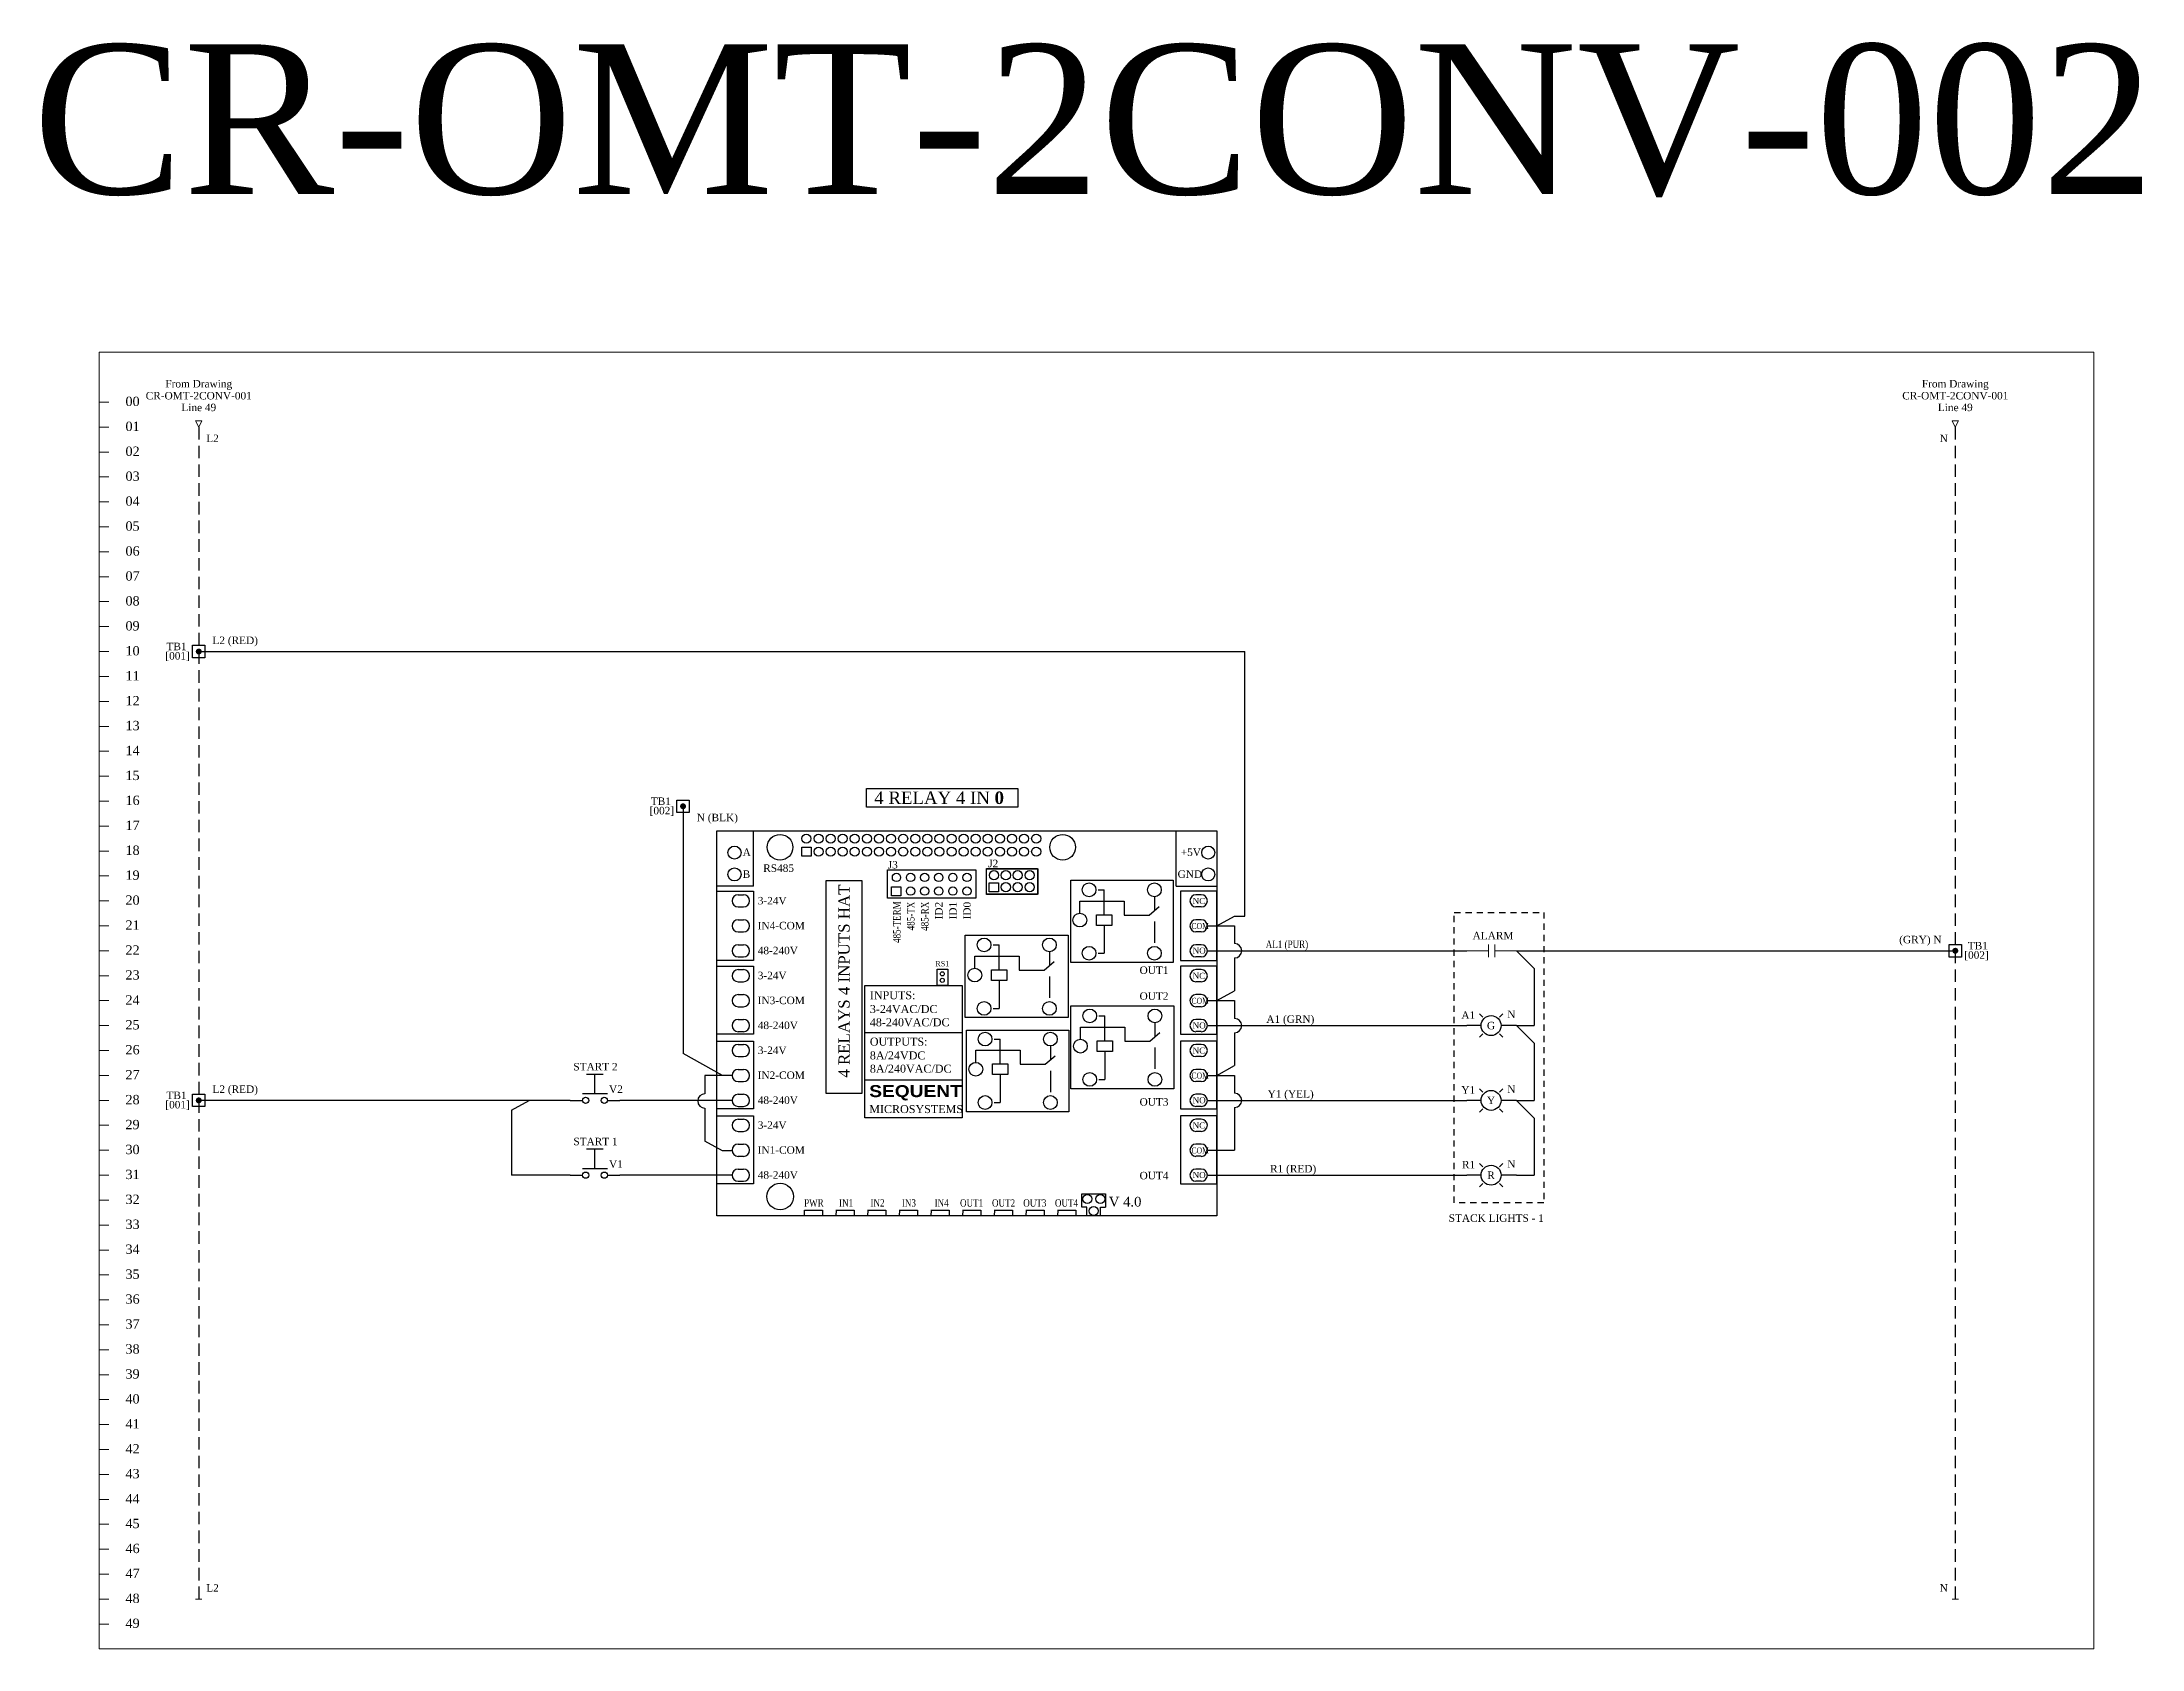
# Model space of a CAD drawing. Extents: x -1 to 228, y 0 to 32.
# Drawn here: x 45.33 to 87.44, y 0 to 32.22 of the extents above; entities that cross this region are included whole.
import ezdxf
from ezdxf.enums import TextEntityAlignment as Align

# ---------------------------------------------------------------- set-up
doc = ezdxf.new("R2010")
doc.units = 0
doc.header["$MEASUREMENT"] = 0
doc.linetypes.add('DASHED2', pattern=[0.375, 0.25, -0.125])
doc.layers.get('0').update_dxf_attribs({"linetype": 'CONTINUOUS'})
for name, color, linetype in [('BORDER', 7, 'CONTINUOUS'), ('BUS JUMPER', 7, 'DASHED2'), ('DEVICE', 4, 'CONTINUOUS'), ('LABEL', 1, 'CONTINUOUS'), ('TEXT', 3, 'CONTINUOUS'), ('WIRE', 7, 'CONTINUOUS')]:
    doc.layers.add(name, color=color, linetype=linetype)
doc.styles.get("Standard").update_dxf_attribs({"font": 'times.ttf', "height": 0.15})

msp = doc.modelspace()

# ---------------------------------------------------------------- texts
at = {"layer": 'LABEL', "width": 0.8}
msp.add_text('AL1 (PUR)', height=0.15, dxfattribs=at).set_placement((69.868, 14.055))
at = {"layer": 'LABEL'}
for s, p in [('A1 (GRN)', (69.88, 12.555)), ('Y1 (YEL)', (69.905, 11.055)), ('R1 (RED)', (69.955, 9.555))]:
    msp.add_text(s, height=0.15, dxfattribs=at).set_placement(p)
at = {"layer": 'LABEL', "insert": (63.319, 17.066), "char_height": 0.25, "width": 2.68362, "attachment_point": 5}
msp.add_mtext('4 RELAY 4 IN {\\fTimes New Roman|b1|i0|c0|p18;0}', dxfattribs=at)
at = {"layer": 'TEXT'}
for s, height, p in [('CR-OMT-2CONV-002', 3, (66.416, 28.275)), ('STACK LIGHTS - 1', 0.15, (74.49, 8.52))]:
    msp.add_text(s, height=height, dxfattribs=at).set_placement(p, align=Align.BOTTOM_CENTER)

# ---------------------------------------------------------------- blocks, each defined once
blk = doc.blocks.new('BLACK ARROW')
at = {"linetype": 'Continuous', "lineweight": 9}
for p, q in [((0, -0.0625), (0, 0.0625)), ((0, 0.0625), (0.125, 0)), ((0.125, 0), (0, -0.0625))]:
    blk.add_line(p, q, dxfattribs=at)
blk = doc.blocks.new('1ARROW_FROM_TOP')
at = {"layer": 'WIRE', "rotation": 270}
blk.add_blockref('BLACK ARROW', (0, 0.125), dxfattribs=at)
at = {"layer": 'LABEL'}
blk.add_attdef('WIRE_NUMBER_LEFT', text='', height=0.15, dxfattribs=at).set_placement((-0.15, -0.15), align=Align.TOP_RIGHT)
blk.add_attdef('WIRE_NUMBER_RIGHT', text='', height=0.15, dxfattribs=at).set_placement((0.15, -0.15), align=Align.TOP_LEFT)
at = {"layer": 'TEXT'}
for tag, p in [('DESC1', (0, 0.75)), ('DESC2', (0, 0.51)), ('DESC3', (0, 0.275))]:
    blk.add_attdef(tag, text='', height=0.15, dxfattribs=at).set_placement(p, align=Align.BOTTOM_CENTER)
blk = doc.blocks.new('2_column_border')
at = {"lineweight": 9}
for p, q in [((0, 25), (0, 24)), ((0, 25), (0.2, 25)), ((0, 24.5), (0.2, 24.5)), ((0, 24), (0, 23)), ((0, 24), (0.2, 24)), ((0, 23.5), (0.2, 23.5)), ((0, 23), (0, 22)), ((0, 23), (0.2, 23)), ((0, 22.5), (0.2, 22.5)), ((0, 22), (0, 21)), ((0, 22), (0.2, 22)), ((0, 21.5), (0.2, 21.5)), ((0, 21), (0, 20)), ((0, 21), (0.2, 21)), ((0, 20.5), (0.2, 20.5)), ((0, 20), (0, 19)), ((0, 20), (0.2, 20)), ((0, 19.5), (0.2, 19.5)), ((0, 19), (0, 18)), ((0, 19), (0.2, 19)), ((0, 18.5), (0.2, 18.5)), ((0, 18), (0, 17)), ((0, 18), (0.2, 18)), ((0, 17.5), (0.2, 17.5)), ((0, 17), (0, 16)), ((0, 17), (0.2, 17)), ((0, 16.5), (0.2, 16.5)), ((0, 16), (0, 15)), ((0, 16), (0.2, 16)), ((0, 15.5), (0.2, 15.5)), ((0, 15), (0, 14)), ((0, 15), (0.2, 15)), ((0, 14.5), (0.2, 14.5)), ((0, 14), (0, 13)), ((0, 14), (0.2, 14)), ((0, 13.5), (0.2, 13.5)), ((0, 13), (0, 12)), ((0, 13), (0.2, 13)), ((0, 12.5), (0.2, 12.5)), ((0, 12), (0, 11)), ((0, 12), (0.2, 12)), ((0, 11.5), (0.2, 11.5)), ((0, 11), (0, 10)), ((0, 11), (0.2, 11)), ((0, 10.5), (0.2, 10.5)), ((0, 10), (0, 9)), ((0, 10), (0.2, 10)), ((0, 9.5), (0.2, 9.5)), ((0, 9), (0, 8)), ((0, 9), (0.2, 9)), ((0, 8.5), (0.2, 8.5)), ((0, 8), (0, 7)), ((0, 8), (0.2, 8)), ((0, 7.5), (0.2, 7.5)), ((0, 7), (0, 6)), ((0, 7), (0.2, 7)), ((0, 6.5), (0.2, 6.5)), ((0, 6), (0, 5)), ((0, 6), (0.2, 6)), ((0, 5.5), (0.2, 5.5)), ((0, 5), (0, 4)), ((0, 5), (0.2, 5)), ((0, 4.5), (0.2, 4.5)), ((0, 4), (0, 3)), ((0, 4), (0.2, 4)), ((0, 3.5), (0.2, 3.5)), ((0, 3), (0, 2)), ((0, 3), (0.2, 3)), ((0, 2.5), (0.2, 2.5)), ((0, 2), (0, 1)), ((0, 2), (0.2, 2)), ((0, 1.5), (0.2, 1.5)), ((0, 1), (0, 0)), ((0, 1), (0.2, 1)), ((0, 0.5), (0.2, 0.5))]:
    blk.add_line(p, q, dxfattribs=at)
blk.add_lwpolyline([(0, 0), (40, 0), (40, 26), (0, 26)], close=True, dxfattribs=at)
for s, p in [('00', (0.673, 25.016)), ('10', (0.673, 20.016)), ('20', (0.673, 15.016)), ('30', (0.673, 10.016)), ('40', (0.673, 5.016))]:
    blk.add_text(s, height=0.1875).set_placement(p, align=Align.MIDDLE_CENTER)
for s, p in [('01', (0.673, 24.516)), ('02', (0.673, 24.016)), ('03', (0.673, 23.516)), ('04', (0.673, 23.016)), ('05', (0.673, 22.516)), ('06', (0.673, 22.016)), ('07', (0.673, 21.516)), ('08', (0.673, 21.016)), ('09', (0.673, 20.516)), ('11', (0.673, 19.516)), ('12', (0.673, 19.016)), ('13', (0.673, 18.516)), ('14', (0.673, 18.016)), ('15', (0.673, 17.516)), ('16', (0.673, 17.016)), ('17', (0.673, 16.516)), ('18', (0.673, 16.016)), ('19', (0.673, 15.516)), ('21', (0.673, 14.516)), ('22', (0.673, 14.016)), ('23', (0.673, 13.516)), ('24', (0.673, 13.016)), ('25', (0.673, 12.516)), ('26', (0.673, 12.016)), ('27', (0.673, 11.516)), ('28', (0.673, 11.016)), ('29', (0.673, 10.516)), ('31', (0.673, 9.516)), ('32', (0.673, 9.016)), ('33', (0.673, 8.516)), ('34', (0.673, 8.016)), ('35', (0.673, 7.516)), ('36', (0.673, 7.016)), ('37', (0.673, 6.516)), ('38', (0.673, 6.016)), ('39', (0.673, 5.516)), ('41', (0.673, 4.516)), ('42', (0.673, 4.016)), ('43', (0.673, 3.516)), ('44', (0.673, 3.016)), ('45', (0.673, 2.516)), ('46', (0.673, 2.016)), ('47', (0.673, 1.516)), ('48', (0.673, 1.016)), ('49', (0.673, 0.516))]:
    blk.add_text(s, height=0.1875).set_placement(p, align=Align.MIDDLE)
blk = doc.blocks.new('Four Relays Four HV Inputs')
at = {"layer": 'DEVICE'}
for p, q in [((0, 6.815), (10.025, 6.815)), ((0, -0.907), (0, 6.815)), ((0, 5.704), (0, 6.815)), ((0.734, 5.704), (0.734, 6.815)), ((9.207, 5.704), (9.207, 6.815)), ((10.025, 6.815), (10.025, -0.907)), ((3.42, 6.035), (5.187, 6.035)), ((3.42, 5.464), (3.42, 6.035)), ((5.187, 6.035), (5.187, 5.464)), ((0.734, 5.704), (0, 5.704)), ((0.424, 5.533), (0.531, 5.533)), ((7.641, 5.633), (7.763, 5.633)), ((7.763, 5.133), (7.763, 5.633)), ((8.77, 5.495), (8.77, 5.217)), ((9.207, 5.704), (10.025, 5.704)), ((9.711, 5.533), (9.604, 5.533)), ((0.424, 5.29), (0.531, 5.29)), ((5.187, 5.464), (3.42, 5.464)), ((7.275, 5.408), (8.166, 5.408)), ((7.275, 5.165), (7.275, 5.408)), ((8.166, 5.408), (8.166, 5.127)), ((8.166, 5.127), (8.664, 5.127)), ((8.664, 5.127), (8.865, 5.297)), ((9.711, 5.29), (9.604, 5.29)), ((0.424, 5.033), (0.531, 5.033)), ((0.424, 4.79), (0.531, 4.79)), ((7.763, 4.921), (7.763, 4.36)), ((8.77, 4.996), (8.77, 4.57)), ((9.711, 5.033), (9.604, 5.033)), ((9.711, 4.79), (9.604, 4.79)), ((0.424, 4.533), (0.531, 4.533)), ((0.424, 4.29), (0.531, 4.29)), ((5.169, 4.304), (6.06, 4.304)), ((5.169, 4.061), (5.169, 4.304)), ((5.536, 4.529), (5.657, 4.529)), ((5.657, 4.029), (5.657, 4.529)), ((6.06, 4.304), (6.06, 4.024)), ((6.664, 4.392), (6.664, 4.113)), ((7.641, 4.36), (7.763, 4.36)), ((9.711, 4.533), (9.604, 4.533)), ((9.711, 4.29), (9.604, 4.29)), ((0.424, 4.033), (0.531, 4.033)), ((0.424, 3.79), (0.531, 3.79)), ((5.657, 3.817), (5.657, 3.256)), ((6.06, 4.024), (6.558, 4.024)), ((6.558, 4.024), (6.759, 4.193)), ((6.664, 3.893), (6.664, 3.466)), ((9.711, 4.033), (9.604, 4.033)), ((9.711, 3.79), (9.604, 3.79)), ((0.424, 3.533), (0.531, 3.533)), ((2.964, 3.714), (4.917, 3.714)), ((2.964, 1.061), (2.964, 3.714)), ((4.917, 3.714), (4.917, 1.061)), ((9.711, 3.533), (9.604, 3.533)), ((0.424, 3.29), (0.531, 3.29)), ((0.424, 3.033), (0.531, 3.033)), ((5.536, 3.256), (5.657, 3.256)), ((7.654, 3.105), (7.776, 3.105)), ((7.776, 2.605), (7.776, 3.105)), ((8.782, 2.968), (8.782, 2.689)), ((9.711, 3.29), (9.604, 3.29)), ((9.711, 3.033), (9.604, 3.033)), ((0.424, 2.79), (0.531, 2.79)), ((0.424, 2.533), (0.531, 2.533)), ((2.964, 2.774), (4.917, 2.774)), ((5.555, 2.641), (5.677, 2.641)), ((5.677, 2.141), (5.677, 2.641)), ((7.287, 2.88), (8.178, 2.88)), ((7.287, 2.637), (7.287, 2.88)), ((8.178, 2.88), (8.178, 2.6)), ((8.178, 2.6), (8.676, 2.6)), ((8.676, 2.6), (8.878, 2.769)), ((9.711, 2.79), (9.604, 2.79)), ((9.711, 2.533), (9.604, 2.533)), ((0.424, 2.29), (0.531, 2.29)), ((5.189, 2.416), (6.08, 2.416)), ((5.189, 2.173), (5.189, 2.416)), ((6.08, 2.416), (6.08, 2.136)), ((6.08, 2.136), (6.578, 2.136)), ((6.578, 2.136), (6.779, 2.305)), ((6.684, 2.504), (6.684, 2.225)), ((7.776, 2.393), (7.776, 1.832)), ((8.782, 2.469), (8.782, 2.042)), ((9.711, 2.29), (9.604, 2.29)), ((0.424, 2.033), (0.531, 2.033)), ((0.424, 1.79), (0.531, 1.79)), ((2.964, 1.821), (4.917, 1.821)), ((5.677, 1.929), (5.677, 1.368)), ((6.684, 2.005), (6.684, 1.578)), ((7.654, 1.832), (7.776, 1.832)), ((9.711, 2.033), (9.604, 2.033)), ((9.711, 1.79), (9.604, 1.79)), ((0.424, 1.533), (0.531, 1.533)), ((0.424, 1.29), (0.531, 1.29)), ((5.555, 1.368), (5.677, 1.368)), ((9.711, 1.533), (9.604, 1.533)), ((9.711, 1.29), (9.604, 1.29)), ((0.424, 1.033), (0.531, 1.033)), ((4.917, 1.061), (2.964, 1.061)), ((9.711, 1.033), (9.604, 1.033)), ((0.424, 0.79), (0.531, 0.79)), ((0.424, 0.533), (0.531, 0.533)), ((9.711, 0.79), (9.604, 0.79)), ((9.711, 0.533), (9.604, 0.533)), ((0.424, 0.29), (0.531, 0.29)), ((0.424, 0.033), (0.531, 0.033)), ((9.711, 0.29), (9.604, 0.29)), ((9.711, 0.033), (9.604, 0.033)), ((0.424, -0.21), (0.531, -0.21)), ((9.711, -0.21), (9.604, -0.21)), ((1.755, -0.912), (1.757, -0.788)), ((1.757, -0.788), (2.114, -0.788)), ((2.114, -0.788), (2.114, -0.907)), ((2.392, -0.91), (2.395, -0.785)), ((2.392, -0.788), (2.749, -0.788)), ((2.749, -0.788), (2.749, -0.907)), ((3.027, -0.91), (3.03, -0.785)), ((3.027, -0.788), (3.384, -0.788)), ((3.384, -0.788), (3.384, -0.907)), ((3.662, -0.91), (3.665, -0.785)), ((3.662, -0.788), (4.019, -0.788)), ((4.019, -0.788), (4.019, -0.907)), ((4.297, -0.91), (4.3, -0.785)), ((4.297, -0.788), (4.654, -0.788)), ((4.654, -0.788), (4.654, -0.907)), ((4.932, -0.91), (4.935, -0.785)), ((4.932, -0.788), (5.289, -0.788)), ((5.289, -0.788), (5.289, -0.907)), ((5.567, -0.91), (5.57, -0.785)), ((5.567, -0.788), (5.924, -0.788)), ((5.924, -0.788), (5.924, -0.907)), ((6.202, -0.91), (6.205, -0.785)), ((6.202, -0.788), (6.559, -0.788)), ((6.559, -0.788), (6.559, -0.907)), ((6.837, -0.91), (6.84, -0.785)), ((6.837, -0.788), (7.194, -0.788)), ((7.194, -0.788), (7.194, -0.907)), ((7.318, -0.462), (7.792, -0.462)), ((7.318, -0.728), (7.318, -0.462)), ((7.417, -0.728), (7.318, -0.728)), ((7.417, -0.907), (7.417, -0.728)), ((7.692, -0.907), (7.692, -0.728)), ((7.692, -0.728), (7.792, -0.728)), ((7.792, -0.462), (7.792, -0.728)), ((10.025, -0.907), (0, -0.907))]:
    blk.add_line(p, q, dxfattribs=at)
for points in [[(1.702, 6.489), (1.889, 6.489), (1.889, 6.305), (1.702, 6.305)], [(5.402, 6.058), (6.425, 6.058), (6.425, 5.537), (5.402, 5.537)], [(5.403, 6.055), (6.431, 6.055), (6.431, 5.543), (5.403, 5.543)], [(0, 5.609), (0.734, 5.609), (0.734, 4.216), (0, 4.216)], [(2.191, 5.822), (2.905, 5.822), (2.905, 1.552), (2.191, 1.552)], [(3.501, 5.696), (3.688, 5.696), (3.688, 5.512), (3.501, 5.512)], [(5.458, 5.776), (5.645, 5.776), (5.645, 5.592), (5.458, 5.592)], [(7.095, 5.829), (9.144, 5.829), (9.144, 4.173), (7.095, 4.173)], [(10.025, 5.609), (9.291, 5.609), (9.291, 4.216), (10.025, 4.216)], [(7.609, 5.133), (7.917, 5.133), (7.917, 4.921), (7.609, 4.921)], [(4.979, 4.724), (7.038, 4.724), (7.038, 3.07), (4.979, 3.07)], [(0, 4.101), (0.734, 4.101), (0.734, 2.739), (0, 2.739)], [(4.414, 4.042), (4.626, 4.042), (4.626, 3.714), (4.414, 3.714)], [(5.504, 4.029), (5.811, 4.029), (5.811, 3.817), (5.504, 3.817)], [(10.025, 4.101), (9.291, 4.101), (9.291, 2.739), (10.025, 2.739)], [(7.094, 3.306), (9.157, 3.306), (9.157, 1.646), (7.094, 1.646)], [(0, 2.601), (0.734, 2.601), (0.734, 1.239), (0, 1.239)], [(5, 2.821), (7.058, 2.821), (7.058, 1.181), (5, 1.181)], [(7.622, 2.605), (7.929, 2.605), (7.929, 2.393), (7.622, 2.393)], [(10.025, 2.601), (9.291, 2.601), (9.291, 1.239), (10.025, 1.239)], [(5.523, 2.141), (5.831, 2.141), (5.831, 1.929), (5.523, 1.929)], [(0, 1.101), (0.734, 1.101), (0.734, -0.261), (0, -0.261)], [(10.025, 1.101), (9.291, 1.101), (9.291, -0.261), (10.025, -0.261)]]:
    blk.add_lwpolyline(points, close=True, dxfattribs=at)
for centre, radius in [((1.264, 6.486), 0.258), ((1.793, 6.66), 0.0906), ((2.036, 6.66), 0.0906), ((2.278, 6.66), 0.0906), ((2.521, 6.66), 0.0906), ((2.763, 6.66), 0.0906), ((3.006, 6.66), 0.0906), ((3.248, 6.66), 0.0906), ((3.491, 6.66), 0.0906), ((3.733, 6.66), 0.0906), ((3.975, 6.66), 0.0906), ((4.218, 6.66), 0.0906), ((4.46, 6.66), 0.0906), ((4.703, 6.66), 0.0906), ((4.945, 6.66), 0.0906), ((5.188, 6.66), 0.0906), ((5.43, 6.66), 0.0906), ((5.673, 6.66), 0.0906), ((5.915, 6.66), 0.0906), ((6.157, 6.66), 0.0906), ((6.4, 6.66), 0.0906), ((6.93, 6.486), 0.258), ((0.351, 6.379), 0.131), ((2.036, 6.399), 0.0906), ((2.278, 6.399), 0.0906), ((2.521, 6.399), 0.0906), ((2.763, 6.399), 0.0906), ((3.006, 6.399), 0.0906), ((3.248, 6.399), 0.0906), ((3.491, 6.399), 0.0906), ((3.733, 6.399), 0.0906), ((3.975, 6.399), 0.0906), ((4.218, 6.399), 0.0906), ((4.46, 6.399), 0.0906), ((4.703, 6.399), 0.0906), ((4.945, 6.399), 0.0906), ((5.188, 6.399), 0.0906), ((5.43, 6.399), 0.0906), ((5.673, 6.399), 0.0906), ((5.915, 6.399), 0.0906), ((6.157, 6.399), 0.0906), ((6.4, 6.399), 0.0906), ((9.85, 6.379), 0.131), ((0.351, 5.942), 0.131), ((3.599, 5.882), 0.0832), ((3.882, 5.882), 0.0832), ((4.164, 5.882), 0.0832), ((4.447, 5.882), 0.0832), ((4.729, 5.882), 0.0832), ((5.012, 5.882), 0.0832), ((5.554, 5.926), 0.0923), ((5.792, 5.926), 0.0923), ((6.03, 5.926), 0.0923), ((6.269, 5.926), 0.0923), ((9.85, 5.942), 0.131), ((3.882, 5.607), 0.0832), ((4.164, 5.607), 0.0832), ((4.447, 5.607), 0.0832), ((4.729, 5.607), 0.0832), ((5.012, 5.607), 0.0832), ((5.792, 5.686), 0.0923), ((6.03, 5.686), 0.0923), ((6.269, 5.686), 0.0923), ((7.461, 5.633), 0.138), ((8.77, 5.633), 0.138), ((7.275, 5.027), 0.138), ((5.355, 4.529), 0.138), ((6.664, 4.529), 0.138), ((7.461, 4.36), 0.138), ((8.77, 4.36), 0.138), ((4.517, 3.948), 0.0408), ((4.517, 3.818), 0.0408), ((5.169, 3.923), 0.138), ((5.355, 3.256), 0.138), ((6.664, 3.256), 0.138), ((7.474, 3.105), 0.138), ((8.782, 3.105), 0.138), ((5.375, 2.641), 0.138), ((6.684, 2.641), 0.138), ((7.287, 2.499), 0.138), ((5.189, 2.035), 0.138), ((7.474, 1.832), 0.138), ((8.782, 1.832), 0.138), ((5.375, 1.368), 0.138), ((6.684, 1.368), 0.138), ((1.266, -0.518), 0.267), ((7.425, -0.565), 0.0906), ((7.553, -0.805), 0.0906), ((7.687, -0.565), 0.0906)]:
    blk.add_circle(centre, radius, dxfattribs=at)
for centre, start, end in [((0.424, 5.411), 90, 270), ((0.531, 5.411), 270, 90), ((9.604, 5.411), 90, 270), ((9.711, 5.411), 270, 90), ((0.424, 4.911), 90, 270), ((0.531, 4.911), 270, 90), ((9.604, 4.911), 90, 270), ((9.711, 4.911), 270, 90), ((0.424, 4.411), 90, 270), ((0.531, 4.411), 270, 90), ((9.604, 4.411), 90, 270), ((9.711, 4.411), 270, 90), ((0.424, 3.911), 90, 270), ((0.531, 3.911), 270, 90), ((9.604, 3.911), 90, 270), ((9.711, 3.911), 270, 90), ((0.424, 3.411), 90, 270), ((0.531, 3.411), 270, 90), ((9.604, 3.411), 90, 270), ((9.711, 3.411), 270, 90), ((0.424, 2.911), 90, 270), ((0.531, 2.911), 270, 90), ((9.604, 2.911), 90, 270), ((9.711, 2.911), 270, 90), ((0.424, 2.411), 90, 270), ((0.531, 2.411), 270, 90), ((9.604, 2.411), 90, 270), ((9.711, 2.411), 270, 90), ((0.424, 1.911), 90, 270), ((0.531, 1.911), 270, 90), ((9.604, 1.911), 90, 270), ((9.711, 1.911), 270, 90), ((0.424, 1.411), 90, 270), ((0.531, 1.411), 270, 90), ((9.604, 1.411), 90, 270), ((9.711, 1.411), 270, 90), ((0.424, 0.911), 90, 270), ((0.531, 0.911), 270, 90), ((9.604, 0.911), 90, 270), ((9.711, 0.911), 270, 90), ((0.424, 0.411), 90, 270), ((0.531, 0.411), 270, 90), ((9.604, 0.411), 90, 270), ((9.711, 0.411), 270, 90), ((0.424, -0.089), 90, 270), ((0.531, -0.089), 270, 90), ((9.604, -0.089), 90, 270), ((9.711, -0.089), 270, 90)]:
    blk.add_arc(centre, 0.122, start, end, dxfattribs=at)
for s, p in [('INPUTS:', (3.065, 3.519)), ('48-240VAC/DC', (3.065, 2.977)), ('3-24VAC/DC', (3.065, 3.243)), ('OUTPUTS:', (3.065, 2.589)), ('8A/24VDC', (3.065, 2.313)), ('8A/240VAC/DC', (3.065, 2.047))]:
    blk.add_text(s, height=0.16, dxfattribs=at).set_placement(p, align=Align.MIDDLE_LEFT)
at = {"layer": 'DEVICE', "insert": (2.436, 1.867), "char_height": 0.224, "attachment_point": 1, "rotation": 90}
blk.add_mtext_dynamic_manual_height_columns('4 RELAYS 4 INPUTS HAT', width=3.87997, gutter_width=1, heights=[0], dxfattribs=at)
at = {"layer": 'DEVICE', "insert": (3.053, 1.717), "char_height": 0.16, "attachment_point": 1}
blk.add_mtext_dynamic_manual_height_columns('{\\fArial Black|b0|i0|c0|p34;\\H1.5x;SEQUENT} \\PMICROSYSTEMS', width=3.87997, gutter_width=1, heights=[0], dxfattribs=at)
at = {"layer": 'TEXT'}
for s, height, p in [('A', 0.15, (0.515, 6.387)), ('+5V', 0.15, (9.299, 6.387)), ('B', 0.15, (0.515, 5.948)), ('RS485', 0.15, (0.927, 6.068)), ('J3', 0.15, (3.423, 6.137)), ('J2', 0.15, (5.439, 6.161)), ('GND', 0.15, (9.236, 5.948)), ('3-24V', 0.15, (0.817, 5.416)), ('NC', 0.12, (9.537, 5.409)), ('IN4-COM', 0.15, (0.817, 4.916)), ('48-240V', 0.15, (0.817, 4.416)), ('NO', 0.12, (9.537, 4.414)), ('3-24V', 0.15, (0.817, 3.916)), ('RS1', 0.105, (4.379, 4.153)), ('OUT1', 0.15, (8.473, 4.022)), ('NC', 0.12, (9.537, 3.909)), ('IN3-COM', 0.15, (0.817, 3.416)), ('OUT2', 0.15, (8.473, 3.503)), ('48-240V', 0.15, (0.817, 2.916)), ('NO', 0.12, (9.537, 2.914)), ('3-24V', 0.15, (0.817, 2.416)), ('NC', 0.12, (9.537, 2.409)), ('IN2-COM', 0.15, (0.817, 1.916)), ('48-240V', 0.15, (0.817, 1.416)), ('OUT3', 0.15, (8.473, 1.381)), ('NO', 0.12, (9.537, 1.414)), ('3-24V', 0.15, (0.817, 0.916)), ('NC', 0.12, (9.537, 0.909)), ('IN1-COM', 0.15, (0.817, 0.416)), ('48-240V', 0.15, (0.817, -0.084)), ('OUT4', 0.15, (8.473, -0.096)), ('NO', 0.12, (9.537, -0.086)), ('V 4.0', 0.195, (7.856, -0.62))]:
    blk.add_text(s, height=height, dxfattribs=at).set_placement(p, align=Align.MIDDLE_LEFT)
at = {"layer": 'TEXT', "width": 0.8}
for s, p in [('485-TERM', (3.606, 5.403)), ('485-TX', (3.885, 5.394)), ('485-RX', (4.167, 5.394))]:
    blk.add_text(s, height=0.15, rotation=90, dxfattribs=at).set_placement(p, align=Align.MIDDLE_RIGHT)
at = {"layer": 'TEXT'}
for s, p in [('ID2', (4.448, 5.392)), ('ID1', (4.731, 5.392)), ('ID0', (5.013, 5.392))]:
    blk.add_text(s, height=0.15, rotation=90, dxfattribs=at).set_placement(p, align=Align.MIDDLE_RIGHT)
for s, height, width, p in [('COM', 0.12, 0.7, (9.514, 4.908)), ('COM', 0.12, 0.7, (9.514, 3.408)), ('COM', 0.12, 0.7, (9.514, 1.908)), ('COM', 0.12, 0.7, (9.514, 0.408)), ('PWR', 0.15, 0.8, (1.747, -0.645)), ('IN1', 0.15, 0.8, (2.447, -0.645)), ('IN2', 0.15, 0.8, (3.077, -0.645)), ('IN3', 0.15, 0.8, (3.707, -0.645)), ('IN4', 0.15, 0.8, (4.363, -0.645)), ('OUT1', 0.15, 0.8, (4.873, -0.645)), ('OUT2', 0.15, 0.8, (5.514, -0.645)), ('OUT3', 0.15, 0.8, (6.141, -0.645)), ('OUT4', 0.15, 0.8, (6.776, -0.645))]:
    blk.add_text(s, height=height, dxfattribs=dict(at, width=width)).set_placement(p, align=Align.MIDDLE_LEFT)
blk = doc.blocks.new('SINGLE_ESTOP_NC_NUM')
at = {"layer": 'DEVICE'}
for p, q in [((0.333, 0.528), (0.666, 0.528)), ((0.5, 0.136), (0.499, 0.528)), ((0, 0), (0.25, 0)), ((0.25, 0.136), (0.75, 0.136)), ((0.75, 0), (1, 0))]:
    blk.add_line(p, q, dxfattribs=at)
for centre in [(0.312, 0), (0.688, 0)]:
    blk.add_circle(centre, 0.0625, dxfattribs=at)
at = {"layer": 'LABEL'}
blk.add_attdef('LEFT_WIRE', text='', height=0.15, dxfattribs=at).set_placement((0.219, 0.15), align=Align.RIGHT)
blk.add_attdef('RIGHT_WIRE', (0.781, 0.15), '', height=0.15, dxfattribs=at)
at = {"layer": 'TEXT'}
for tag, p in [('DESC', (0.502, 0.811)), ('PBXX', (0.507, 0.619))]:
    blk.add_attdef(tag, text='', height=0.15, dxfattribs=at).set_placement(p, align=Align.CENTER)
blk = doc.blocks.new('LIGHT - PUSH TO TEST')
at = {"layer": 'DEVICE'}
for p, q in [((0.663, 0), (0.375, 0)), ((0.629, 0.233), (0.696, 0.167)), ((1.096, 0.233), (1.029, 0.167)), ((1.375, 0), (1.063, 0)), ((0.629, -0.233), (0.696, -0.167)), ((1.096, -0.233), (1.029, -0.167))]:
    blk.add_line(p, q, dxfattribs=at)
blk.add_circle((0.863, 0), 0.2, dxfattribs=at)
at = {"layer": 'LABEL'}
blk.add_attdef('WIRE_LABEL_LEFT', text='', height=0.15, dxfattribs=at).set_placement((0.562, 0.15), align=Align.RIGHT)
blk.add_attdef('WIRE_LABEL_RIGHT', (1.187, 0.15), '', height=0.15, dxfattribs=at)
at = {"layer": 'TEXT'}
for tag, p in [('DESC', (0.863, 0.4)), ('LTX', (0.863, 0.6))]:
    blk.add_attdef(tag, text='', height=0.15, dxfattribs=at).set_placement(p, align=Align.BOTTOM_CENTER)
blk.add_attdef('C', text='', height=0.15, dxfattribs=at).set_placement((0.863, 0), align=Align.MIDDLE)
blk.add_attdef('X', text='', height=0.15, dxfattribs=at).set_placement((0.562, -0.3), align=Align.RIGHT)
blk.add_attdef('Y', (1.187, -0.3), '', height=0.15, dxfattribs=at)
blk = doc.blocks.new('1NO_CONTACT_HORIZ')
at = {"layer": 'DEVICE', "color": 4, "lineweight": 9}
for p, q in [((0, 0), (0.4375, 0)), ((0.4375, 0.125), (0.4375, -0.125)), ((0.5625, -0.125), (0.5625, 0.125)), ((0.5625, 0), (1, 0))]:
    blk.add_line(p, q, dxfattribs=at)
at = {"layer": 'TEXT'}
for tag, p in [('DESC', (0.5, 0.45)), ('LINE', (0.5, 0.25))]:
    blk.add_attdef(tag, text='', height=0.15, dxfattribs=at).set_placement(p, align=Align.MIDDLE_CENTER)
blk.add_attdef('X', text='', height=0.15, dxfattribs=at).set_placement((0.3375, -0.15), align=Align.MIDDLE_RIGHT)
blk.add_attdef('Y', text='', height=0.15, dxfattribs=at).set_placement((0.6625, -0.15), align=Align.MIDDLE_LEFT)
blk = doc.blocks.new('NODE')
at = {"const_width": 0.0575}
blk.add_lwpolyline([(-0.03375, 0, 1), (0.03375, 0, 1)], format="xyb", close=True, dxfattribs=at)
blk = doc.blocks.new('TB-Universal')
at = {"layer": 'DEVICE'}
for p, q in [((-0.125, -0.125), (-0.125, 0.125)), ((-0.125, 0.125), (0.125, 0.125)), ((0.125, 0.125), (0.125, -0.125)), ((0.125, -0.125), (-0.125, -0.125))]:
    blk.add_line(p, q, dxfattribs=at)
at = {"layer": 'DEVICE', "xscale": 0.9547136691154776, "yscale": 0.9547136691154776, "zscale": 0.9547136691154776, "rotation": 180}
blk.add_blockref('NODE', (0, 0), dxfattribs=at)
at = {"layer": 'LABEL', "flags": 8}
for tag, p in [('WIRE_TL', (-0.275, 0.15)), ('WIRE_BL', (-0.275, -0.3))]:
    blk.add_attdef(tag, text='', height=0.15, dxfattribs=at).set_placement(p, align=Align.RIGHT)
for tag, p in [('WIRE_TR', (0.275, 0.15)), ('WIRE_BR', (0.275, -0.3))]:
    blk.add_attdef(tag, p, '', height=0.15, dxfattribs=at)
at = {"layer": 'TEXT', "flags": 8}
for tag, p in [('TB_T', (0, 0.38)), ('[TB_T]', (0, 0.157)), ('TB_B', (0, -0.426)), ('[TB_B]', (0, -0.646))]:
    blk.add_attdef(tag, text='', height=0.15, dxfattribs=at).set_placement(p, align=Align.BOTTOM_CENTER)
for tag, p in [('TB_L', (-0.244, 0.102)), ('[TB_L]', (-0.18, -0.086))]:
    blk.add_attdef(tag, text='', height=0.15, dxfattribs=at).set_placement(p, align=Align.MIDDLE_RIGHT)
for tag, p in [('TB_R', (0.251, 0.102)), ('[TB_R]', (0.18, -0.086))]:
    blk.add_attdef(tag, text='', height=0.15, dxfattribs=at).set_placement(p, align=Align.MIDDLE_LEFT)
blk = doc.blocks.new('1END')
at = {"layer": 'WIRE', "linetype": 'Continuous', "lineweight": 9}
blk.add_line((-0.0625, 0), (0.0625, 0), dxfattribs=at)
at = {"layer": 'LABEL'}
blk.add_attdef('WIRE_NUMBER_LEFT', text='', height=0.15, dxfattribs=at).set_placement((-0.15, 0.15), align=Align.RIGHT)
blk.add_attdef('WIRE_NUMBER_RIGHT', (0.15, 0.15), '', height=0.15, dxfattribs=at)

# ---------------------------------------------------------------- linework, layer by layer
for p, q in [((68.697, 14), (73.898, 14)), ((74.898, 14), (83.694, 14)), ((68.697, 12.5), (73.898, 12.5)), ((55.918, 11), (55.918, 11)), ((59.167, 11), (56.918, 11)), ((68.697, 11), (73.898, 11)), ((55.918, 9.5), (54.743, 9.5)), ((59.167, 9.5), (56.918, 9.5)), ((68.697, 9.5), (73.898, 9.5))]:
    msp.add_line(p, q)
at = {"layer": 'BORDER', "lineweight": 9}
msp.add_lwpolyline([(46.474, 0), (86.474, 0), (86.474, 26), (46.474, 26)], close=True, dxfattribs=at)
at = {"layer": 'BUS JUMPER'}
for p, q in [((48.474, 24.5), (48.474, 1)), ((83.694, 24.5), (83.694, 1))]:
    msp.add_line(p, q, dxfattribs=at)
at = {"layer": 'WIRE', "ltscale": 0.5}
for p, q in [((48.474, 20), (69.45, 20)), ((69.45, 14.697), (69.45, 20)), ((58.185, 16.897), (58.185, 11.94)), ((68.697, 14.5), (68.889, 14.5)), ((68.889, 14.5), (69.243, 14.697)), ((68.889, 14.5), (69.243, 14.5)), ((69.243, 14.697), (69.45, 14.697)), ((69.243, 14.5), (69.243, 14.143)), ((74.898, 14), (75.251, 13.646)), ((69.243, 13.857), (69.243, 13.197)), ((75.251, 13.646), (75.251, 12.5)), ((68.889, 13), (69.243, 13.197)), ((68.697, 13), (68.889, 13)), ((68.889, 13), (69.243, 13)), ((69.243, 13), (69.243, 12.643)), ((69.243, 12.357), (69.243, 11.697)), ((74.898, 12.5), (75.251, 12.5)), ((74.898, 12.5), (75.251, 12.146)), ((58.975, 11.5), (58.185, 11.94)), ((75.251, 12.146), (75.251, 11)), ((58.621, 11.5), (58.621, 11.131)), ((59.167, 11.5), (58.621, 11.5)), ((59.167, 11.5), (58.975, 11.5)), ((68.697, 11.5), (68.889, 11.5)), ((68.889, 11.5), (69.243, 11.697)), ((68.889, 11.5), (69.243, 11.5)), ((69.243, 11.5), (69.243, 11.143)), ((55.918, 11), (48.474, 11)), ((54.743, 10.803), (55.097, 11)), ((74.898, 11), (75.251, 11)), ((74.898, 11), (75.251, 10.646)), ((54.743, 10.803), (54.743, 9.5)), ((58.621, 10.845), (58.621, 10.185)), ((69.243, 10.857), (69.243, 10)), ((75.251, 10.646), (75.251, 9.5)), ((58.974, 9.988), (58.621, 10.185)), ((59.167, 9.988), (58.974, 9.988)), ((68.697, 10), (69.243, 10)), ((74.898, 9.5), (75.251, 9.5))]:
    msp.add_line(p, q, dxfattribs=at)
at = {"layer": 'WIRE'}
msp.add_lwpolyline([(64.896, 17.253), (64.896, 16.878), (61.866, 16.878), (61.866, 17.253)], close=True, dxfattribs=at)
at = {"layer": 'WIRE', "linetype": 'DASHED2', "ltscale": 0.5}
msp.add_lwpolyline([(73.649, 14.77), (75.443, 14.77), (75.443, 8.948), (73.649, 8.948)], close=True, dxfattribs=at)
at = {"layer": 'WIRE', "ltscale": 0.5}
for centre, start, end in [((69.243, 14), 270, 90), ((69.243, 12.5), 270, 90), ((58.621, 10.988), 90, 270), ((69.243, 11), 270, 90)]:
    msp.add_arc(centre, 0.143, start, end, dxfattribs=at)

# ---------------------------------------------------------------- block references
msp.add_blockref('Four Relays Four HV Inputs', (58.865, 9.589))
ref = msp.add_blockref('LIGHT - PUSH TO TEST', (73.523, 12.5))
ref.add_attrib('C', 'G', dxfattribs={"layer": 'TEXT', "height": 0.15}).set_placement((74.385, 12.5), align=Align.MIDDLE)
ref.add_attrib('WIRE_LABEL_LEFT', 'A1', dxfattribs={"layer": 'LABEL', "height": 0.15}).set_placement((74.067, 12.636), align=Align.RIGHT)
ref.add_attrib('WIRE_LABEL_RIGHT', 'N', (74.71, 12.65), dxfattribs={"layer": 'LABEL', "height": 0.15})
ref = msp.add_blockref('LIGHT - PUSH TO TEST', (73.523, 11))
ref.add_attrib('C', 'Y', dxfattribs={"layer": 'TEXT', "height": 0.15}).set_placement((74.385, 11), align=Align.MIDDLE)
ref.add_attrib('WIRE_LABEL_LEFT', 'Y1', dxfattribs={"layer": 'LABEL', "height": 0.15}).set_placement((74.067, 11.136), align=Align.RIGHT)
ref.add_attrib('WIRE_LABEL_RIGHT', 'N', (74.71, 11.15), dxfattribs={"layer": 'LABEL', "height": 0.15})
ref = msp.add_blockref('LIGHT - PUSH TO TEST', (73.523, 9.5))
ref.add_attrib('C', 'R', dxfattribs={"layer": 'TEXT', "height": 0.15}).set_placement((74.385, 9.5), align=Align.MIDDLE)
ref.add_attrib('WIRE_LABEL_LEFT', 'R1', dxfattribs={"layer": 'LABEL', "height": 0.15}).set_placement((74.067, 9.636), align=Align.RIGHT)
ref.add_attrib('WIRE_LABEL_RIGHT', 'N', (74.71, 9.65), dxfattribs={"layer": 'LABEL', "height": 0.15})
at = {"layer": 'BORDER'}
msp.add_blockref('2_column_border', (46.474, 0), dxfattribs=at)
at = {"layer": 'LABEL'}
ref = msp.add_blockref('1NO_CONTACT_HORIZ', (73.898, 14), dxfattribs=at)
ref.add_attrib('DESC', 'ALARM', dxfattribs={"layer": 'TEXT', "height": 0.15}).set_placement((74.425, 14.304), align=Align.MIDDLE_CENTER)
at = {"layer": 'WIRE'}
ref = msp.add_blockref('1ARROW_FROM_TOP', (48.474, 24.5), dxfattribs=at)
ref.add_attrib('DESC1', 'From Drawing', dxfattribs={"layer": 'TEXT', "height": 0.15}).set_placement((48.474, 25.25), align=Align.BOTTOM_CENTER)
ref.add_attrib('DESC2', 'CR-OMT-2CONV-001', dxfattribs={"layer": 'TEXT', "height": 0.15}).set_placement((48.474, 25.01), align=Align.BOTTOM_CENTER)
ref.add_attrib('DESC3', 'Line 49', dxfattribs={"layer": 'TEXT', "height": 0.15}).set_placement((48.474, 24.775), align=Align.BOTTOM_CENTER)
ref.add_attrib('WIRE_NUMBER_RIGHT', 'L2', dxfattribs={"layer": 'LABEL', "height": 0.15}).set_placement((48.624, 24.35), align=Align.TOP_LEFT)
ref = msp.add_blockref('1ARROW_FROM_TOP', (83.694, 24.5), dxfattribs=at)
ref.add_attrib('DESC1', 'From Drawing', dxfattribs={"layer": 'TEXT', "height": 0.15}).set_placement((83.694, 25.25), align=Align.BOTTOM_CENTER)
ref.add_attrib('DESC2', 'CR-OMT-2CONV-001', dxfattribs={"layer": 'TEXT', "height": 0.15}).set_placement((83.694, 25.01), align=Align.BOTTOM_CENTER)
ref.add_attrib('DESC3', 'Line 49', dxfattribs={"layer": 'TEXT', "height": 0.15}).set_placement((83.694, 24.775), align=Align.BOTTOM_CENTER)
ref.add_attrib('WIRE_NUMBER_LEFT', 'N', dxfattribs={"layer": 'LABEL', "height": 0.15}).set_placement((83.544, 24.35), align=Align.TOP_RIGHT)
at = {"layer": 'WIRE', "rotation": 270}
msp.add_blockref('BLACK ARROW', (48.474, 24.625), dxfattribs=at)
at = {"layer": 'WIRE'}
for p, values in [((48.474, 20), {'WIRE_TR': 'L2 (RED)', 'TB_L': 'TB1', '[TB_L]': '[001]'}), ((58.185, 16.897), {'WIRE_BR': 'N (BLK)', 'TB_L': 'TB1', '[TB_L]': '[002]'}), ((83.694, 14), {'WIRE_TL': '(GRY) N', 'TB_R': 'TB1', '[TB_R]': '[002]'}), ((48.474, 11), {'WIRE_TR': 'L2 (RED)', 'TB_L': 'TB1', '[TB_L]': '[001]'})]:
    msp.add_blockref('TB-Universal', p, dxfattribs=at).add_auto_attribs(values)
ref = msp.add_blockref('SINGLE_ESTOP_NC_NUM', (55.918, 11), dxfattribs=at)
ref.add_attrib('RIGHT_WIRE', 'V2', (56.7, 11.15), dxfattribs={"layer": 'LABEL', "height": 0.15})
ref.add_attrib('PBXX', 'START 2', dxfattribs={"layer": 'TEXT', "height": 0.15}).set_placement((56.429, 11.601), align=Align.CENTER)
ref = msp.add_blockref('SINGLE_ESTOP_NC_NUM', (55.918, 9.5), dxfattribs=at)
ref.add_attrib('RIGHT_WIRE', 'V1', (56.7, 9.65), dxfattribs={"layer": 'LABEL', "height": 0.15})
ref.add_attrib('PBXX', 'START 1', dxfattribs={"layer": 'TEXT', "height": 0.15}).set_placement((56.429, 10.101), align=Align.CENTER)
ref = msp.add_blockref('1END', (48.474, 1), dxfattribs=at)
ref.add_attrib('WIRE_NUMBER_RIGHT', 'L2', (48.624, 1.15), dxfattribs={"layer": 'LABEL', "height": 0.15})
ref = msp.add_blockref('1END', (83.694, 1), dxfattribs=at)
ref.add_attrib('WIRE_NUMBER_LEFT', 'N', dxfattribs={"layer": 'LABEL', "height": 0.15}).set_placement((83.544, 1.15), align=Align.RIGHT)

msp.set_redraw_order([(e.dxf.handle, doc.entitydb.next_handle()) for e in msp.query("TEXT MTEXT ATTDEF DIMENSION ARC_DIMENSION")])  # texts and dimensions are drawn at this point

doc.saveas('drawing.dxf')
